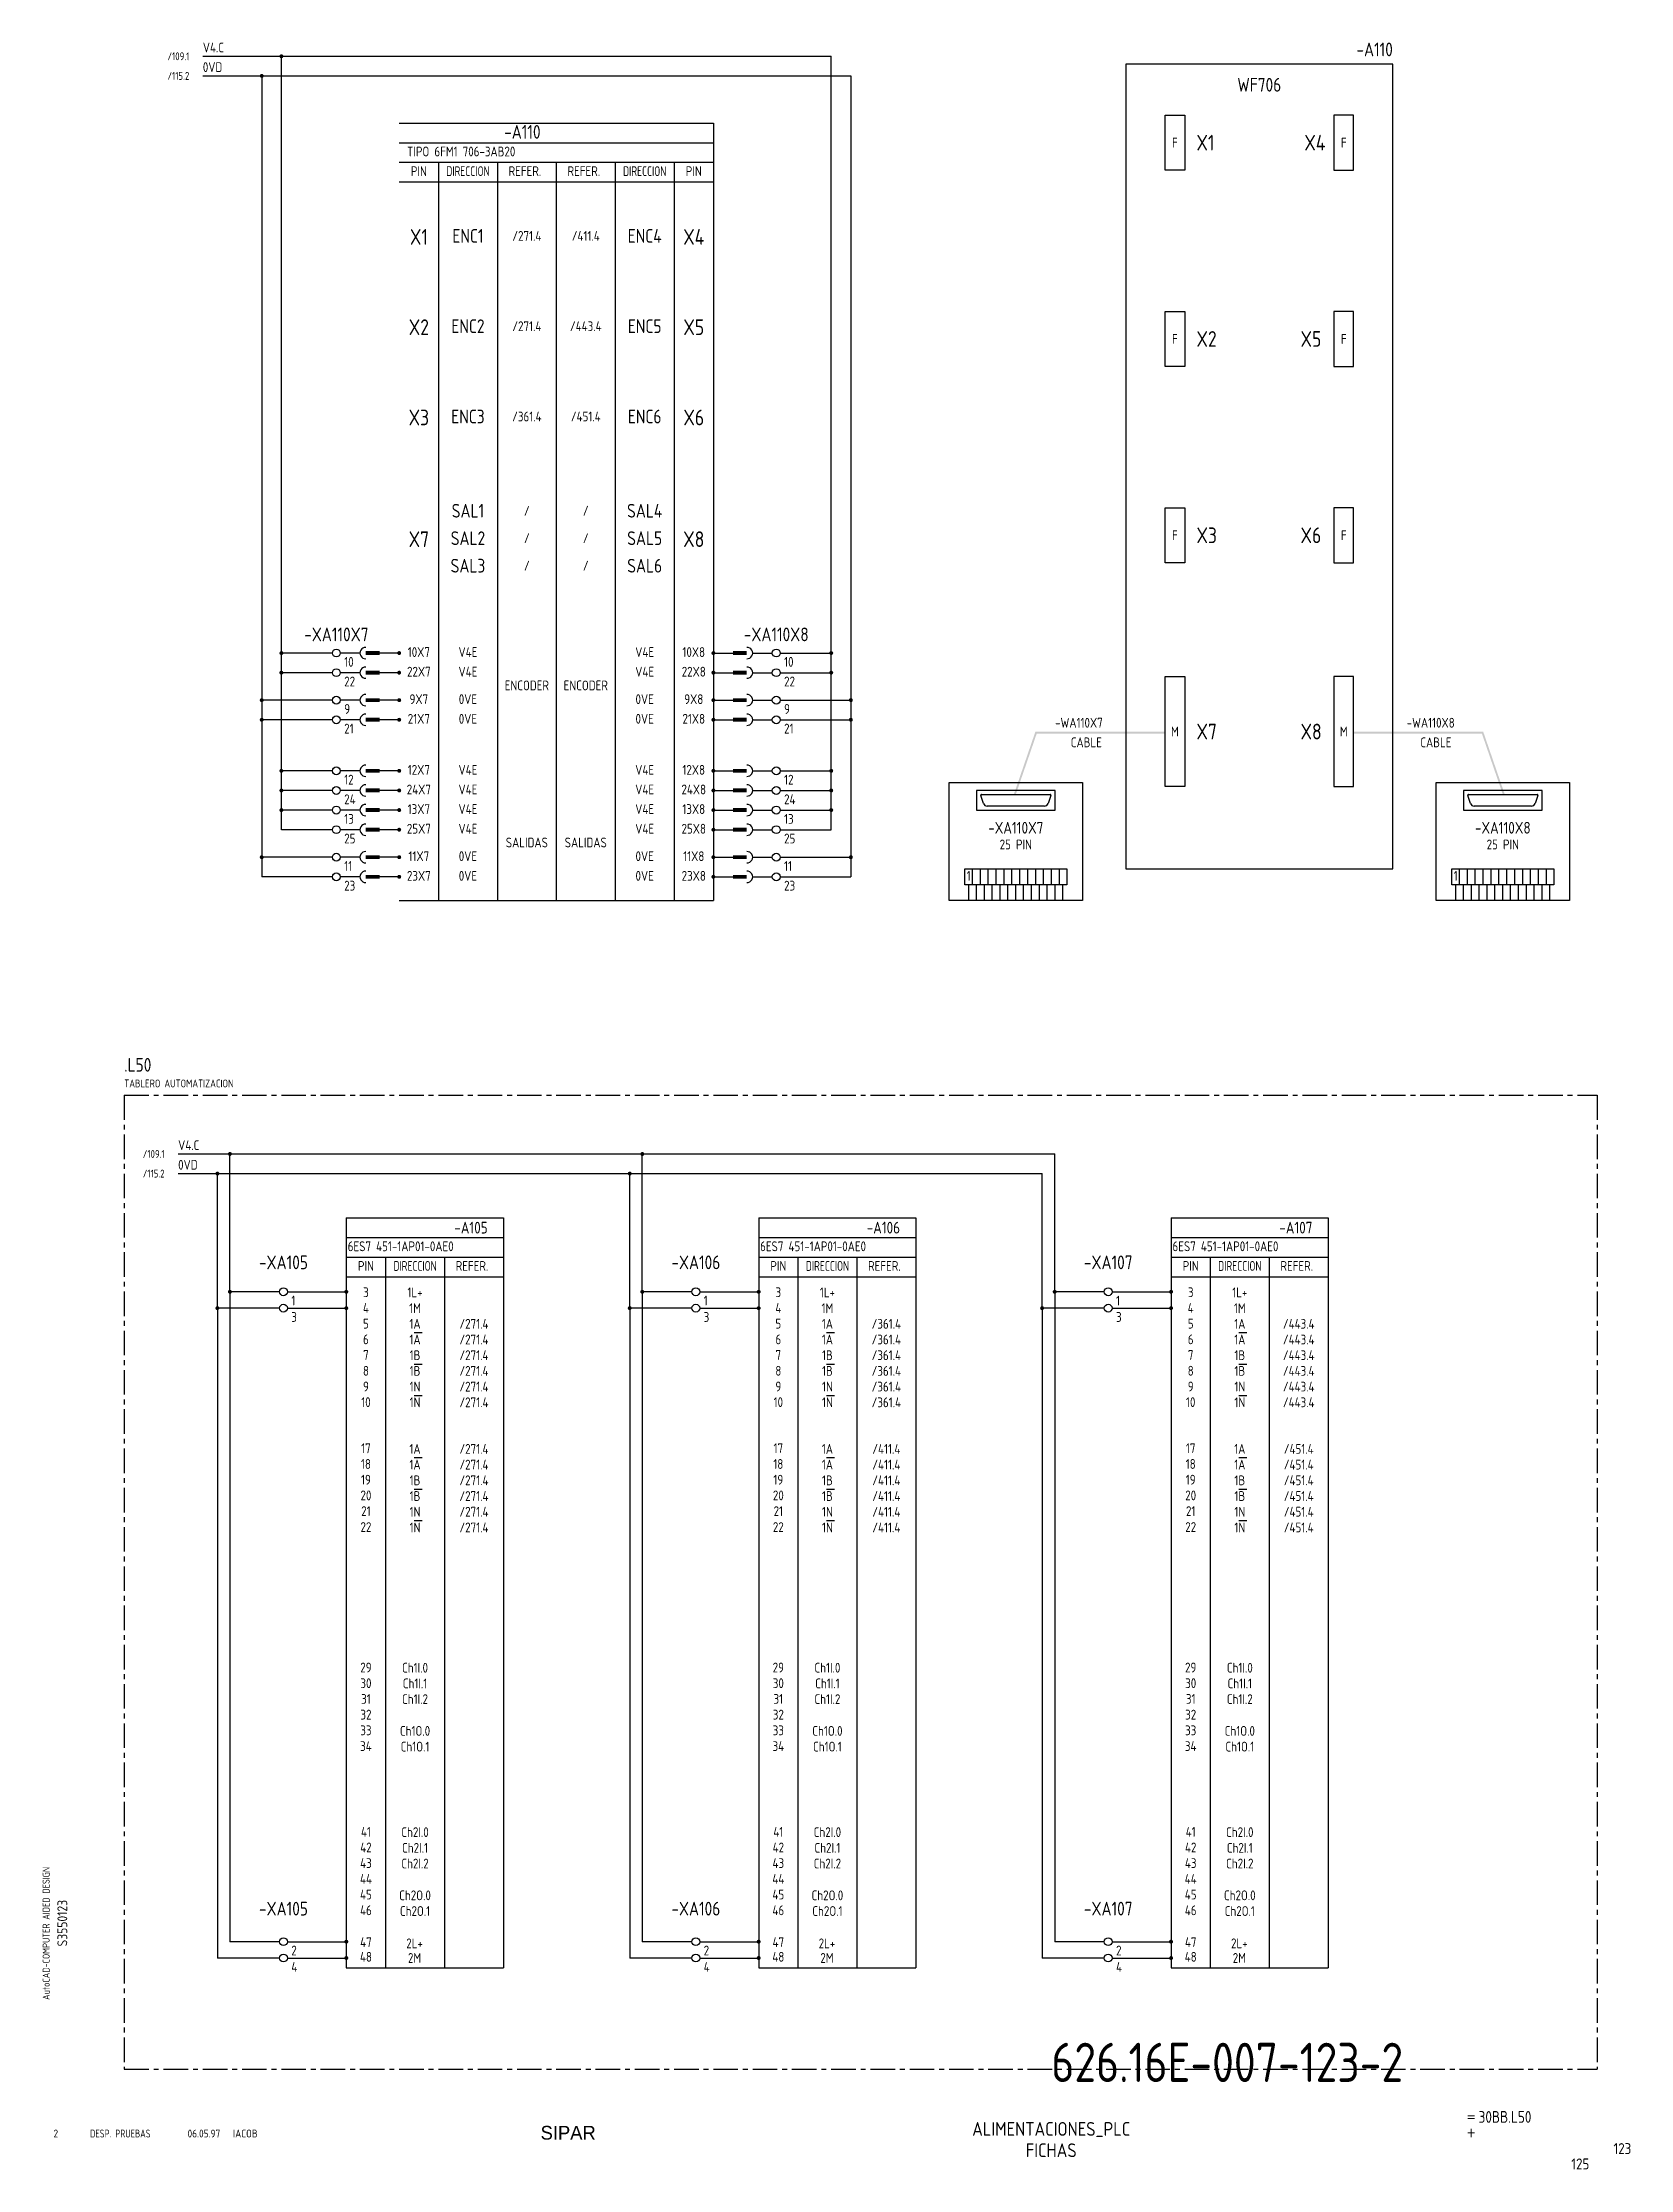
# Model space of a CAD drawing. Extents: x 10 to 983, y 6 to 547.
# Drawn here: x 579 to 983, y 6 to 547 of the extents above; entities that cross this region are included whole.
import ezdxf
from ezdxf.enums import TextEntityAlignment as Align

# ---------------------------------------------------------------- set-up
doc = ezdxf.new("R2010")
doc.units = 0
doc.header["$LTSCALE"] = 5
doc.header["$MEASUREMENT"] = 0
doc.linetypes.add('CENTER', pattern=[2, 1.25, -0.25, 0.25, -0.25])
doc.layers.get('0').update_dxf_attribs({"linetype": 'CONTINUOUS'})
doc.layers.add('3', color=3, linetype='CONTINUOUS')
doc.layers.add('CART', color=7, linetype='CONTINUOUS')
doc.styles.add('DIN', font='DIN.shx', dxfattribs={"width": 0.85})
doc.styles.add('N', font='ROMANS', dxfattribs={"width": 0.85, "height": 3})
doc.styles.add('X', font='UNIV.SHX', dxfattribs={"height": 3.5})

msp = doc.modelspace()

# ---------------------------------------------------------------- texts
at = {"style": 'DIN', "width": 0.85}
for s, height, p in [('V4.C', 2.5, (619.53, 544.9)), ('/109.1', 2, (610.53, 542.9)), ('0VD', 2.5, (619.53, 539.9)), ('/115.2', 2, (610.53, 537.9)), ('TIPO 6FM1 706-3AB20', 2.5, (671.53, 518.4)), ('10', 2.5, (655.53, 388.4)), ('10', 2.5, (767.53, 388.4)), ('22', 2.5, (655.53, 383.4)), ('22', 2.5, (767.53, 383.4)), ('21', 2.5, (655.53, 371.4)), ('9', 2.5, (655.53, 376.4)), ('21', 2.5, (767.53, 371.4)), ('9', 2.5, (767.53, 376.4)), ('-WA110X7', 2.5, (836.53, 372.9)), ('-WA110X8', 2.5, (926.05, 372.9)), ('CABLE', 2.5, (840.53, 367.9)), ('CABLE', 2.5, (929.53, 367.9)), ('12', 2.5, (655.53, 358.4)), ('12', 2.5, (767.53, 358.4)), ('24', 2.5, (655.53, 353.4)), ('24', 2.5, (767.53, 353.4)), ('13', 2.5, (655.53, 348.4)), ('13', 2.5, (767.53, 348.4)), ('25', 2.5, (655.53, 343.4)), ('25', 2.5, (767.53, 343.4)), ('11', 2.5, (655.53, 336.4)), ('11', 2.5, (767.53, 336.4)), ('23', 2.5, (655.53, 331.4)), ('23', 2.5, (767.53, 331.4)), ('TABLERO AUTOMATIZACION', 2, (599.53, 281.27)), ('V4.C', 2.5, (613.24, 265.31)), ('/109.1', 2, (604.24, 263.31)), ('/115.2', 2, (604.24, 258.31)), ('0VD', 2.5, (613.24, 260.31)), ('6ES7 451-1AP01-0AE0', 2.5, (656.42, 239.54)), ('6ES7 451-1AP01-0AE0', 2.5, (761.42, 239.54)), ('6ES7 451-1AP01-0AE0', 2.5, (866.42, 239.54)), ('1', 2.5, (642.06, 225.71)), ('1', 2.5, (747.06, 225.71)), ('1', 2.5, (852.06, 225.71)), ('3', 2.5, (642.06, 221.54)), ('3', 2.5, (747.06, 221.54)), ('3', 2.5, (852.06, 221.54)), ('2', 2.5, (642.06, 60.17)), ('2', 2.5, (747.06, 60.17)), ('2', 2.5, (852.06, 60.17)), ('4', 2.5, (642.06, 56)), ('4', 2.5, (747.06, 56)), ('4', 2.5, (852.06, 56))]:
    msp.add_text(s, height=height, dxfattribs=at).set_placement(p)
for s, p in [('F', (867.03, 521.9)), ('F', (910.03, 521.9)), ('F', (867.03, 471.9)), ('F', (910.03, 471.9)), ('F', (867.03, 421.9)), ('F', (910.03, 421.9)), ('M', (867.03, 371.9)), ('M', (910.03, 371.9))]:
    msp.add_text(s, height=2.5, dxfattribs=at).set_placement(p, align=Align.MIDDLE)
for s, p in [('PIN', (674.53, 513.4)), ('REFER.', (701.53, 513.4)), ('REFER.', (716.53, 513.4)), ('PIN', (744.53, 513.4)), ('/271.4', (702.03, 496.9)), ('/411.4', (717.03, 496.9)), ('/271.4', (702.03, 473.9)), ('/443.4', (717.03, 473.9)), ('/361.4', (702.03, 450.9)), ('/451.4', (717.03, 450.9)), ('/', (702.03, 426.9)), ('/', (717.03, 426.9)), ('/', (702.03, 419.9)), ('/', (717.03, 419.9)), ('/', (702.03, 412.9)), ('/', (717.03, 412.9)), ('10X7', (674.53, 390.9)), ('V4E', (687.03, 390.9)), ('V4E', (732.03, 390.9)), ('10X8', (744.53, 390.9)), ('22X7', (674.53, 385.9)), ('V4E', (687.03, 385.9)), ('ENCODER', (702.03, 382.4)), ('ENCODER', (717.03, 382.4)), ('V4E', (732.03, 385.9)), ('22X8', (744.53, 385.9)), ('9X7', (674.53, 378.9)), ('0VE', (687.03, 378.9)), ('0VE', (732.03, 378.9)), ('9X8', (744.53, 378.9)), ('21X7', (674.53, 373.9)), ('0VE', (687.03, 373.9)), ('0VE', (732.03, 373.9)), ('21X8', (744.53, 373.9)), ('12X7', (674.53, 360.9)), ('V4E', (687.03, 360.9)), ('V4E', (732.03, 360.9)), ('12X8', (744.53, 360.9)), ('24X7', (674.53, 355.9)), ('V4E', (687.03, 355.9)), ('V4E', (732.03, 355.9)), ('24X8', (744.53, 355.9)), ('13X7', (674.53, 350.9)), ('V4E', (687.03, 350.9)), ('V4E', (732.03, 350.9)), ('13X8', (744.53, 350.9)), ('25X7', (674.53, 345.9)), ('V4E', (687.03, 345.9)), ('V4E', (732.03, 345.9)), ('25X8', (744.53, 345.9)), ('11X7', (674.53, 338.9)), ('0VE', (687.03, 338.9)), ('SALIDAS', (702.03, 342.4)), ('SALIDAS', (717.03, 342.4)), ('0VE', (732.03, 338.9)), ('11X8', (744.53, 338.9)), ('25 PIN', (826.53, 341.9)), ('25 PIN', (950.53, 341.9)), ('23X7', (674.53, 333.9)), ('0VE', (687.03, 333.9)), ('0VE', (732.03, 333.9)), ('23X8', (744.53, 333.9)), ('1', (814.53, 333.9)), ('1', (938.53, 333.9)), ('PIN', (661.06, 234.54)), ('REFER.', (688.06, 234.54)), ('PIN', (766.06, 234.54)), ('REFER.', (793.06, 234.54)), ('PIN', (871.06, 234.54)), ('REFER.', (898.06, 234.54)), ('3', (661.06, 227.84)), ('1L+', (673.56, 227.8)), ('3', (766.06, 227.84)), ('1L+', (778.56, 227.8)), ('3', (871.06, 227.84)), ('1L+', (883.56, 227.8)), ('4', (661.06, 223.84)), ('5', (661.06, 219.84)), ('1M', (673.56, 223.75)), ('1A', (673.56, 219.8)), ('/271.4', (688.56, 219.8)), ('4', (766.06, 223.84)), ('5', (766.06, 219.84)), ('1M', (778.56, 223.75)), ('1A', (778.56, 219.8)), ('/361.4', (793.56, 219.8)), ('4', (871.06, 223.84)), ('5', (871.06, 219.84)), ('1M', (883.56, 223.75)), ('1A', (883.56, 219.8)), ('/443.4', (898.56, 219.8)), ('6', (661.06, 215.84)), ('1A', (673.56, 215.8)), ('/271.4', (688.56, 215.8)), ('6', (766.06, 215.84)), ('1A', (778.56, 215.8)), ('/361.4', (793.56, 215.8)), ('6', (871.06, 215.84)), ('1A', (883.56, 215.8)), ('/443.4', (898.56, 215.8)), ('7', (661.06, 211.84)), ('1B', (673.56, 211.8)), ('/271.4', (688.56, 211.8)), ('7', (766.06, 211.84)), ('1B', (778.56, 211.8)), ('/361.4', (793.56, 211.8)), ('7', (871.06, 211.84)), ('1B', (883.56, 211.8)), ('/443.4', (898.56, 211.8)), ('9', (661.06, 203.84)), ('8', (661.06, 207.84)), ('1B', (673.56, 207.8)), ('1N', (673.56, 203.8)), ('/271.4', (688.56, 207.8)), ('/271.4', (688.56, 203.8)), ('9', (766.06, 203.84)), ('8', (766.06, 207.84)), ('1B', (778.56, 207.8)), ('1N', (778.56, 203.8)), ('/361.4', (793.56, 207.8)), ('/361.4', (793.56, 203.8)), ('9', (871.06, 203.84)), ('8', (871.06, 207.84)), ('1B', (883.56, 207.8)), ('1N', (883.56, 203.8)), ('/443.4', (898.56, 207.8)), ('/443.4', (898.56, 203.8)), ('10', (661.06, 199.85)), ('1N', (673.56, 199.8)), ('/271.4', (688.56, 199.8)), ('10', (766.06, 199.85)), ('1N', (778.56, 199.8)), ('/361.4', (793.56, 199.8)), ('10', (871.06, 199.85)), ('1N', (883.56, 199.8)), ('/443.4', (898.56, 199.8)), ('17', (661.06, 188.09)), ('1A', (673.56, 187.93)), ('/271.4', (688.56, 187.93)), ('17', (766.06, 188.09)), ('1A', (778.56, 187.93)), ('/411.4', (793.56, 187.93)), ('17', (871.06, 188.09)), ('1A', (883.56, 187.93)), ('/451.4', (898.56, 187.93)), ('18', (661.06, 184.09)), ('1A', (673.56, 183.93)), ('/271.4', (688.56, 183.93)), ('18', (766.06, 184.09)), ('1A', (778.56, 183.93)), ('/411.4', (793.56, 183.93)), ('18', (871.06, 184.09)), ('1A', (883.56, 183.93)), ('/451.4', (898.56, 183.93)), ('19', (661.06, 180.09)), ('1B', (673.56, 179.93)), ('/271.4', (688.56, 179.93)), ('19', (766.06, 180.09)), ('1B', (778.56, 179.93)), ('/411.4', (793.56, 179.93)), ('19', (871.06, 180.09)), ('1B', (883.56, 179.93)), ('/451.4', (898.56, 179.93)), ('20', (661.06, 176.09)), ('21', (661.06, 172.09)), ('1B', (673.56, 175.93)), ('1N', (673.56, 171.93)), ('/271.4', (688.56, 175.93)), ('/271.4', (688.56, 171.93)), ('20', (766.06, 176.09)), ('21', (766.06, 172.09)), ('1B', (778.56, 175.93)), ('1N', (778.56, 171.93)), ('/411.4', (793.56, 175.93)), ('/411.4', (793.56, 171.93)), ('20', (871.06, 176.09)), ('21', (871.06, 172.09)), ('1B', (883.56, 175.93)), ('1N', (883.56, 171.93)), ('/451.4', (898.56, 175.93)), ('/451.4', (898.56, 171.93)), ('22', (661.06, 168.03)), ('1N', (673.56, 167.93)), ('/271.4', (688.56, 167.93)), ('22', (766.06, 168.03)), ('1N', (778.56, 167.93)), ('/411.4', (793.56, 167.93)), ('22', (871.06, 168.03)), ('1N', (883.56, 167.93)), ('/451.4', (898.56, 167.93)), ('29', (661.06, 132.25)), ('30', (661.06, 128.25)), ('Ch1I.0', (673.56, 132.2)), ('Ch1I.1', (673.56, 128.2)), ('29', (766.06, 132.25)), ('30', (766.06, 128.25)), ('Ch1I.0', (778.56, 132.2)), ('Ch1I.1', (778.56, 128.2)), ('29', (871.06, 132.25)), ('30', (871.06, 128.25)), ('Ch1I.0', (883.56, 132.2)), ('Ch1I.1', (883.56, 128.2)), ('31', (661.06, 124.25)), ('Ch1I.2', (673.56, 124.2)), ('31', (766.06, 124.25)), ('Ch1I.2', (778.56, 124.2)), ('31', (871.06, 124.25)), ('Ch1I.2', (883.56, 124.2)), ('32', (661.06, 120.25)), ('32', (766.06, 120.25)), ('32', (871.06, 120.25)), ('34', (661.06, 112.23)), ('33', (661.06, 116.25)), ('Ch1O.0', (673.56, 116.1)), ('Ch1O.1', (673.56, 112.1)), ('34', (766.06, 112.23)), ('33', (766.06, 116.25)), ('Ch1O.0', (778.56, 116.1)), ('Ch1O.1', (778.56, 112.1)), ('34', (871.06, 112.23)), ('33', (871.06, 116.25)), ('Ch1O.0', (883.56, 116.1)), ('Ch1O.1', (883.56, 112.1)), ('41', (661.06, 90.41)), ('Ch2I.0', (673.56, 90.32)), ('41', (766.06, 90.41)), ('Ch2I.0', (778.56, 90.32)), ('41', (871.06, 90.41)), ('Ch2I.0', (883.56, 90.32)), ('42', (661.06, 86.41)), ('Ch2I.1', (673.56, 86.32)), ('42', (766.06, 86.41)), ('Ch2I.1', (778.56, 86.32)), ('42', (871.06, 86.41)), ('Ch2I.1', (883.56, 86.32)), ('43', (661.06, 82.43)), ('Ch2I.2', (673.56, 82.32)), ('43', (766.06, 82.43)), ('Ch2I.2', (778.56, 82.32)), ('43', (871.06, 82.43)), ('Ch2I.2', (883.56, 82.32)), ('44', (661.06, 78.43)), ('45', (661.06, 74.43)), ('Ch2O.0', (673.56, 74.22)), ('44', (766.06, 78.43)), ('45', (766.06, 74.43)), ('Ch2O.0', (778.56, 74.22)), ('44', (871.06, 78.43)), ('45', (871.06, 74.43)), ('Ch2O.0', (883.56, 74.22)), ('46', (661.06, 70.41)), ('Ch2O.1', (673.56, 70.22)), ('46', (766.06, 70.41)), ('Ch2O.1', (778.56, 70.22)), ('46', (871.06, 70.41)), ('Ch2O.1', (883.56, 70.22)), ('48', (661.06, 58.57)), ('47', (661.06, 62.29)), ('2L+', (673.44, 61.99)), ('2M', (673.44, 58.27)), ('48', (766.06, 58.57)), ('47', (766.06, 62.29)), ('2L+', (778.44, 61.99)), ('2M', (778.44, 58.27)), ('48', (871.06, 58.57)), ('47', (871.06, 62.29)), ('2L+', (883.44, 61.99)), ('2M', (883.44, 58.27))]:
    msp.add_text(s, height=2.5, dxfattribs=at).set_placement(p, align=Align.CENTER)
at = {"style": 'DIN', "width": 0.596129}
for p, p2 in [((681.53, 513.4), (692.53, 513.4)), ((726.53, 513.4), (737.53, 513.4)), ((668.06, 234.54), (679.06, 234.54)), ((773.06, 234.54), (784.06, 234.54)), ((878.06, 234.54), (889.06, 234.54))]:
    msp.add_text('DIRECCION', height=2.5, dxfattribs=at).set_placement(p, p2, align=Align.FIT)
at = {"color": 3, "style": 'DIN', "width": 0.85}
msp.add_text('.L50', height=3.5, dxfattribs=at).set_placement((599.53, 285.27))
for s, p in [('-A105', (692.06, 244.04)), ('-A106', (797.06, 244.04)), ('-A107', (902.06, 244.04))]:
    msp.add_text(s, height=3, dxfattribs=at).set_placement(p, align=Align.RIGHT)
at = {"color": 2, "insert": (835.56, 37.92), "char_height": 10, "width": 111.0411, "attachment_point": 1, "style": 'DIN'}
msp.add_mtext('626.16E-007-123-2', dxfattribs=at)
at = {"layer": '3', "style": 'DIN', "width": 0.85}
for p in [(922.53, 543.9), (705.53, 522.9)]:
    msp.add_text('-A110', height=3.5, dxfattribs=at).set_placement(p, align=Align.RIGHT)
for s, height, p in [('WF706', 3.5, (888.53, 534.9)), ('X1', 4, (674.53, 495.9)), ('ENC1', 3.5, (687.03, 496.4)), ('ENC4', 3.5, (732.03, 496.4)), ('X4', 4, (744.53, 495.9)), ('X2', 4, (674.53, 472.9)), ('ENC2', 3.5, (687.03, 473.4)), ('ENC5', 3.5, (732.03, 473.4)), ('X5', 4, (744.53, 472.9)), ('X3', 4, (674.53, 449.9)), ('ENC3', 3.5, (687.03, 450.4)), ('ENC6', 3.5, (732.03, 450.4)), ('X6', 4, (744.53, 449.9)), ('SAL1', 3.5, (687.03, 426.4)), ('SAL4', 3.5, (732.03, 426.4)), ('X7', 4, (674.53, 418.9)), ('SAL2', 3.5, (687.03, 419.4)), ('SAL5', 3.5, (732.03, 419.4)), ('X8', 4, (744.53, 418.9)), ('SAL3', 3.5, (687.03, 412.4)), ('SAL6', 3.5, (732.03, 412.4)), ('-XA110X7', 3.5, (653.53, 394.9)), ('-XA110X8', 3.5, (765.53, 394.9)), ('-XA110X7', 3, (826.53, 345.9)), ('-XA110X8', 3, (950.53, 345.9)), ('-XA105', 3.5, (640.06, 234.95)), ('-XA106', 3.5, (745.06, 234.95)), ('-XA107', 3.5, (850.06, 234.95)), ('-XA105', 3.5, (640.06, 70.33)), ('-XA106', 3.5, (745.06, 70.33)), ('-XA107', 3.5, (850.06, 70.33))]:
    msp.add_text(s, height=height, dxfattribs=at).set_placement(p, align=Align.CENTER)
for s, p in [('X1', (872.53, 519.9)), ('X4', (900, 519.9)), ('X2', (872.53, 469.9)), ('X5', (899.03, 469.9)), ('X3', (872.53, 419.9)), ('X6', (899.03, 419.9)), ('X7', (872.53, 369.9)), ('X8', (899.03, 369.9))]:
    msp.add_text(s, height=4, dxfattribs=at).set_placement(p)
at = {"layer": 'CART', "color": 1, "style": 'DIN', "width": 0.9}
msp.add_text('AutoCAD-COMPUTER AIDED DESIGN', height=1.8, rotation=90, dxfattribs=at).set_placement((580.52, 48.84))
at = {"layer": 'CART', "color": 3, "style": 'N', "width": 0.85}
for s, p in [('=', (941.29, 17.91)), ('+', (941.29, 13.87))]:
    msp.add_text(s, height=2.5, dxfattribs=at).set_placement(p)
at = {"layer": 'CART', "color": 3, "style": 'DIN', "width": 0.9, "flags": 1}
msp.add_attdef('S3550123', text='', height=2.5, rotation=90, dxfattribs=at).set_placement((585, 68.38), align=Align.CENTER)
at = {"layer": 'CART', "color": 6, "style": 'X', "flags": 1}
msp.add_attdef('SIPAR', text='', height=3.5, dxfattribs=at).set_placement((712.55, 15), align=Align.MIDDLE)
at = {"layer": 'CART', "color": 2, "style": 'DIN', "width": 0.9, "flags": 1}
for tag, p in [('ALIMENTACIONES_PLC', (835.55, 15.81)), ('FICHAS', (835.55, 10.54))]:
    msp.add_attdef(tag, text='', height=3.5, dxfattribs=at).set_placement(p, align=Align.MIDDLE)
at = {"layer": 'CART', "color": 3, "style": 'DIN', "width": 0.85}
msp.add_attdef('30BB.L50', text='', height=3, dxfattribs=at).set_placement((944.38, 16.63), align=Align.BOTTOM_LEFT)
at = {"layer": 'CART', "color": 2, "style": 'DIN', "width": 0.9, "flags": 1}
msp.add_attdef('123', text='', height=2.8, dxfattribs=at).set_placement((983.25, 9.56), align=Align.RIGHT)
at = {"layer": 'CART', "color": 7, "style": 'DIN', "width": 0.9, "flags": 1}
msp.add_attdef('125', (967.98, 5.65), '', height=2.8, dxfattribs=at)

# ---------------------------------------------------------------- blocks, each defined once
blk = doc.blocks.new('B5-3')
at = {"linetype": 'Continuous', "const_width": 0.5}
blk.add_lwpolyline([(-0.25, 0, 1), (0.25, 0, 1)], format="xyb", close=True, dxfattribs=at)
blk = doc.blocks.new('REV2')
at = {"color": 3, "style": 'DIN'}
for s, width, p in [('2', 0.9, (12.45, 13.79)), ('DESP. PRUEBAS', 0.8, (21.76, 13.79)), ('06.05.97', 0.9, (46.59, 13.79)), ('IACOB', 0.9, (58.16, 13.79))]:
    blk.add_text(s, height=2, dxfattribs=dict(at, width=width)).set_placement(p)

# ---------------------------------------------------------------- linework, layer by layer
for p, q in [((619.53, 543.9), (779.53, 543.9)), ((639.53, 346.9), (639.53, 543.9)), ((779.53, 346.9), (779.53, 543.9)), ((619.53, 538.9), (784.53, 538.9)), ((634.53, 538.9), (634.53, 334.9)), ((784.53, 538.9), (784.53, 334.9)), ((864.53, 528.9), (869.53, 528.9)), ((864.53, 514.9), (864.53, 528.9)), ((869.53, 528.9), (869.53, 514.9)), ((907.53, 528.9), (907.53, 514.9)), ((912.53, 528.9), (907.53, 528.9)), ((912.53, 514.9), (912.53, 528.9)), ((869.53, 514.9), (864.53, 514.9)), ((907.53, 514.9), (912.53, 514.9)), ((864.53, 464.9), (864.53, 478.9)), ((864.53, 478.9), (869.53, 478.9)), ((869.53, 478.9), (869.53, 464.9)), ((912.53, 478.9), (907.53, 478.9)), ((907.53, 478.9), (907.53, 464.9)), ((912.53, 464.9), (912.53, 478.9)), ((869.53, 464.9), (864.53, 464.9)), ((907.53, 464.9), (912.53, 464.9)), ((864.53, 428.9), (869.53, 428.9)), ((864.53, 414.9), (864.53, 428.9)), ((869.53, 428.9), (869.53, 414.9)), ((907.53, 428.9), (907.53, 414.9)), ((912.53, 428.9), (907.53, 428.9)), ((912.53, 414.9), (912.53, 428.9)), ((869.53, 414.9), (864.53, 414.9)), ((907.53, 414.9), (912.53, 414.9)), ((652.53, 391.9), (639.53, 391.9)), ((659.53, 391.9), (654.53, 391.9)), ((669.53, 391.9), (664.53, 391.9)), ((749.53, 391.9), (754.53, 391.9)), ((759.53, 391.9), (764.53, 391.9)), ((766.53, 391.9), (779.53, 391.9)), ((652.53, 386.9), (639.53, 386.9)), ((659.53, 386.9), (654.53, 386.9)), ((669.53, 386.9), (664.53, 386.9)), ((749.53, 386.9), (754.53, 386.9)), ((759.53, 386.9), (764.53, 386.9)), ((766.53, 386.9), (779.53, 386.9)), ((864.53, 357.9), (864.53, 385.9)), ((864.53, 385.9), (869.53, 385.9)), ((869.53, 385.9), (869.53, 357.9)), ((912.53, 385.9), (907.53, 385.9)), ((907.53, 385.9), (907.53, 357.9)), ((912.53, 357.9), (912.53, 385.9)), ((652.53, 379.9), (634.53, 379.9)), ((659.53, 379.9), (654.53, 379.9)), ((669.53, 379.9), (664.53, 379.9)), ((749.53, 379.9), (754.53, 379.9)), ((759.53, 379.9), (764.53, 379.9)), ((766.53, 379.9), (784.53, 379.9)), ((652.53, 374.9), (634.53, 374.9)), ((659.53, 374.9), (654.53, 374.9)), ((669.53, 374.9), (664.53, 374.9)), ((749.53, 374.9), (754.53, 374.9)), ((759.53, 374.9), (764.53, 374.9)), ((766.53, 374.9), (784.53, 374.9)), ((652.53, 361.9), (639.53, 361.9)), ((659.53, 361.9), (654.53, 361.9)), ((669.53, 361.9), (664.53, 361.9)), ((749.53, 361.9), (754.53, 361.9)), ((759.53, 361.9), (764.53, 361.9)), ((766.53, 361.9), (779.53, 361.9)), ((809.53, 328.9), (809.53, 358.9)), ((809.53, 358.9), (843.53, 358.9)), ((843.53, 358.9), (843.53, 328.9)), ((869.53, 357.9), (864.53, 357.9)), ((907.53, 357.9), (912.53, 357.9)), ((933.53, 358.9), (967.53, 358.9)), ((933.53, 328.9), (933.53, 358.9)), ((967.53, 358.9), (967.53, 328.9)), ((652.53, 356.9), (639.53, 356.9)), ((659.53, 356.9), (654.53, 356.9)), ((669.53, 356.9), (664.53, 356.9)), ((749.53, 356.9), (754.53, 356.9)), ((759.53, 356.9), (764.53, 356.9)), ((766.53, 356.9), (779.53, 356.9)), ((816.53, 356.9), (816.53, 351.9)), ((836.53, 356.9), (816.53, 356.9)), ((818.3, 353.58), (817.62, 355.63)), ((817.81, 355.9), (835.25, 355.9)), ((833.81, 352.9), (819.25, 352.9)), ((835.44, 355.63), (834.76, 353.58)), ((836.53, 351.9), (836.53, 356.9)), ((960.53, 356.9), (940.53, 356.9)), ((940.53, 356.9), (940.53, 351.9)), ((942.3, 353.58), (941.62, 355.63)), ((941.81, 355.9), (959.25, 355.9)), ((957.81, 352.9), (943.25, 352.9)), ((959.44, 355.63), (958.76, 353.58)), ((960.53, 351.9), (960.53, 356.9)), ((652.53, 351.9), (639.53, 351.9)), ((652.53, 346.9), (639.53, 346.9)), ((659.53, 351.9), (654.53, 351.9)), ((659.53, 346.9), (654.53, 346.9)), ((669.53, 351.9), (664.53, 351.9)), ((669.53, 346.9), (664.53, 346.9)), ((749.53, 351.9), (754.53, 351.9)), ((749.53, 346.9), (754.53, 346.9)), ((759.53, 351.9), (764.53, 351.9)), ((759.53, 346.9), (764.53, 346.9)), ((766.53, 351.9), (779.53, 351.9)), ((766.53, 346.9), (779.53, 346.9)), ((816.53, 351.9), (836.53, 351.9)), ((940.53, 351.9), (960.53, 351.9)), ((652.53, 339.9), (634.53, 339.9)), ((659.53, 339.9), (654.53, 339.9)), ((669.53, 339.9), (664.53, 339.9)), ((749.53, 339.9), (754.53, 339.9)), ((759.53, 339.9), (764.53, 339.9)), ((766.53, 339.9), (784.53, 339.9)), ((813.53, 332.9), (813.53, 336.9)), ((813.53, 336.9), (839.53, 336.9)), ((815.53, 332.9), (815.53, 336.9)), ((817.53, 332.9), (817.53, 336.9)), ((819.53, 332.9), (819.53, 336.9)), ((821.53, 332.9), (821.53, 336.9)), ((823.53, 332.9), (823.53, 336.9)), ((825.53, 332.9), (825.53, 336.9)), ((827.53, 332.9), (827.53, 336.9)), ((829.53, 336.9), (829.53, 332.9)), ((831.53, 336.9), (831.53, 332.9)), ((833.53, 336.9), (833.53, 332.9)), ((835.53, 336.9), (835.53, 332.9)), ((837.53, 336.9), (837.53, 332.9)), ((839.53, 336.9), (839.53, 332.9)), ((937.53, 336.9), (963.53, 336.9)), ((937.53, 332.9), (937.53, 336.9)), ((939.53, 332.9), (939.53, 336.9)), ((941.53, 332.9), (941.53, 336.9)), ((943.53, 332.9), (943.53, 336.9)), ((945.53, 332.9), (945.53, 336.9)), ((947.53, 332.9), (947.53, 336.9)), ((949.53, 332.9), (949.53, 336.9)), ((951.53, 332.9), (951.53, 336.9)), ((953.53, 336.9), (953.53, 332.9)), ((955.53, 336.9), (955.53, 332.9)), ((957.53, 336.9), (957.53, 332.9)), ((959.53, 336.9), (959.53, 332.9)), ((961.53, 336.9), (961.53, 332.9)), ((963.53, 336.9), (963.53, 332.9)), ((652.53, 334.9), (634.53, 334.9)), ((659.53, 334.9), (654.53, 334.9)), ((669.53, 334.9), (664.53, 334.9)), ((749.53, 334.9), (754.53, 334.9)), ((759.53, 334.9), (764.53, 334.9)), ((766.53, 334.9), (784.53, 334.9)), ((839.53, 332.9), (813.53, 332.9)), ((814.53, 328.9), (814.53, 332.9)), ((816.53, 328.9), (816.53, 332.9)), ((818.53, 328.9), (818.53, 332.9)), ((820.53, 328.9), (820.53, 332.9)), ((822.53, 328.9), (822.53, 332.9)), ((824.53, 328.9), (824.53, 332.9)), ((826.53, 328.9), (826.53, 332.9)), ((828.53, 328.9), (828.53, 332.9)), ((830.53, 328.9), (830.53, 332.9)), ((832.53, 328.9), (832.53, 332.9)), ((834.53, 328.9), (834.53, 332.9)), ((836.53, 328.9), (836.53, 332.9)), ((838.53, 328.9), (838.53, 332.9)), ((963.53, 332.9), (937.53, 332.9)), ((938.53, 328.9), (938.53, 332.9)), ((940.53, 328.9), (940.53, 332.9)), ((942.53, 328.9), (942.53, 332.9)), ((944.53, 328.9), (944.53, 332.9)), ((946.53, 328.9), (946.53, 332.9)), ((948.53, 328.9), (948.53, 332.9)), ((950.53, 328.9), (950.53, 332.9)), ((952.53, 328.9), (952.53, 332.9)), ((954.53, 328.9), (954.53, 332.9)), ((956.53, 328.9), (956.53, 332.9)), ((958.53, 328.9), (958.53, 332.9)), ((960.53, 328.9), (960.53, 332.9)), ((962.53, 328.9), (962.53, 332.9)), ((843.53, 328.9), (809.53, 328.9)), ((967.53, 328.9), (933.53, 328.9)), ((613.24, 264.31), (836.43, 264.31)), ((613.24, 259.31), (833.23, 259.31))]:
    msp.add_line(p, q)
at = {"color": 3, "linetype": 'CENTER'}
for p, q in [((599.53, 279.27), (974.53, 279.27)), ((599.53, 279.27), (599.53, 31.23)), ((974.53, 279.27), (974.53, 31.23)), ((599.53, 31.23), (974.53, 31.23))]:
    msp.add_line(p, q, dxfattribs=at)
at = {"linetype": 'Continuous'}
for p, q in [((626.43, 229.21), (626.43, 264.31)), ((731.43, 229.21), (731.43, 264.31)), ((836.43, 229.21), (836.43, 264.31)), ((623.23, 225.04), (623.23, 259.31)), ((728.23, 225.04), (728.23, 259.31)), ((833.23, 225.04), (833.23, 259.31)), ((639.06, 229.21), (626.43, 229.21)), ((626.43, 229.21), (626.43, 63.67)), ((641.06, 229.21), (656.06, 229.21)), ((744.06, 229.21), (731.43, 229.21)), ((731.43, 229.21), (731.43, 63.67)), ((746.06, 229.21), (761.06, 229.21)), ((849.06, 229.21), (836.43, 229.21)), ((836.43, 229.21), (836.43, 63.67)), ((851.06, 229.21), (866.06, 229.21)), ((639.06, 225.04), (623.23, 225.04)), ((623.23, 225.04), (623.23, 59.5)), ((641.06, 225.04), (656.06, 225.04)), ((744.06, 225.04), (728.23, 225.04)), ((728.23, 225.04), (728.23, 59.5)), ((746.06, 225.04), (761.06, 225.04)), ((849.06, 225.04), (833.23, 225.04)), ((833.23, 225.04), (833.23, 59.5)), ((851.06, 225.04), (866.06, 225.04)), ((673.3, 218.87), (675.34, 218.87)), ((778.3, 218.87), (780.34, 218.87)), ((883.3, 218.87), (885.34, 218.87)), ((673.3, 210.81), (675.34, 210.81)), ((778.3, 210.81), (780.34, 210.81)), ((883.3, 210.81), (885.34, 210.81)), ((673.3, 202.82), (675.34, 202.82)), ((778.3, 202.82), (780.34, 202.82)), ((883.3, 202.82), (885.34, 202.82)), ((673.3, 187), (675.34, 187)), ((778.3, 187), (780.34, 187)), ((883.3, 187), (885.34, 187)), ((673.3, 178.94), (675.34, 178.94)), ((778.3, 178.94), (780.34, 178.94)), ((883.3, 178.94), (885.34, 178.94)), ((673.3, 170.96), (675.34, 170.96)), ((778.3, 170.96), (780.34, 170.96)), ((883.3, 170.96), (885.34, 170.96)), ((639.06, 63.67), (626.43, 63.67)), ((641.06, 63.67), (656.06, 63.67)), ((744.06, 63.67), (731.43, 63.67)), ((746.06, 63.67), (761.06, 63.67)), ((849.06, 63.67), (836.43, 63.67)), ((851.06, 63.67), (866.06, 63.67)), ((639.06, 59.5), (623.23, 59.5)), ((641.06, 59.5), (656.06, 59.5)), ((744.06, 59.5), (728.23, 59.5)), ((746.06, 59.5), (761.06, 59.5)), ((849.06, 59.5), (833.23, 59.5)), ((851.06, 59.5), (866.06, 59.5))]:
    msp.add_line(p, q, dxfattribs=at)
at = {"color": 3}
for p, q in [((656.06, 248.04), (656.06, 57.04)), ((656.06, 248.04), (696.06, 248.04)), ((696.06, 248.04), (696.06, 57.04)), ((761.06, 248.04), (761.06, 57.04)), ((761.06, 248.04), (801.06, 248.04)), ((801.06, 248.04), (801.06, 57.04)), ((866.06, 248.04), (866.06, 57.04)), ((866.06, 248.04), (906.06, 248.04)), ((906.06, 248.04), (906.06, 57.04)), ((656.06, 243.04), (696.06, 243.04)), ((761.06, 243.04), (801.06, 243.04)), ((866.06, 243.04), (906.06, 243.04)), ((656.06, 238.04), (696.06, 238.04)), ((656.06, 233.04), (696.06, 233.04)), ((666.06, 238.04), (666.06, 57.04)), ((681.06, 238.04), (681.06, 57.04)), ((761.06, 238.04), (801.06, 238.04)), ((761.06, 233.04), (801.06, 233.04)), ((771.06, 238.04), (771.06, 57.04)), ((786.06, 238.04), (786.06, 57.04)), ((866.06, 238.04), (906.06, 238.04)), ((866.06, 233.04), (906.06, 233.04)), ((876.06, 238.04), (876.06, 57.04)), ((891.06, 238.04), (891.06, 57.04)), ((656.06, 57.04), (696.06, 57.04)), ((761.06, 57.04), (801.06, 57.04)), ((866.06, 57.04), (906.06, 57.04))]:
    msp.add_line(p, q, dxfattribs=at)
at = {"linetype": 'Continuous', "const_width": 0.5}
msp.add_lwpolyline([(634.28, 538.9, 1), (634.78, 538.9, 1)], format="xyb", close=True, dxfattribs=at)
for centre in [(653.53, 391.9), (765.53, 391.9), (653.53, 386.9), (765.53, 386.9), (653.53, 379.9), (765.53, 379.9), (653.53, 374.9), (765.53, 374.9), (653.53, 361.9), (653.53, 356.9), (765.53, 361.9), (765.53, 356.9), (653.53, 351.9), (765.53, 351.9), (653.53, 346.9), (765.53, 346.9), (653.53, 339.9), (653.53, 334.9), (765.53, 339.9), (765.53, 334.9), (640.06, 229.21), (745.06, 229.21), (850.06, 229.21), (640.06, 225.04), (745.06, 225.04), (850.06, 225.04), (640.06, 63.67), (640.06, 59.5), (745.06, 63.67), (745.06, 59.5), (850.06, 63.67), (850.06, 59.5)]:
    msp.add_circle(centre, 1)
for centre, radius, start, end in [((660.97, 391.9), 1.44, 87.5221, 272.4779), ((758.09, 391.9), 1.44, 267.5221, 92.4779), ((660.97, 386.9), 1.44, 87.5221, 272.4779), ((758.09, 386.9), 1.44, 267.5221, 92.4779), ((660.97, 379.9), 1.44, 87.5221, 272.4779), ((758.09, 379.9), 1.44, 267.5221, 92.4779), ((660.97, 374.9), 1.44, 87.5221, 272.4779), ((758.09, 374.9), 1.44, 267.5221, 92.4779), ((660.97, 361.9), 1.44, 87.5221, 272.4779), ((758.09, 361.9), 1.44, 267.5221, 92.4779), ((660.97, 356.9), 1.44, 87.5221, 272.4779), ((758.09, 356.9), 1.44, 267.5221, 92.4779), ((660.97, 351.9), 1.44, 87.5221, 272.4779), ((758.09, 351.9), 1.44, 267.5221, 92.4779), ((817.81, 355.7), 0.2, 90, 198.4349), ((819.25, 353.9), 1, 198.4349, 270), ((833.81, 353.9), 1, 270, 341.5651), ((835.25, 355.7), 0.2, 341.5651, 90), ((941.81, 355.7), 0.2, 90, 198.4349), ((943.25, 353.9), 1, 198.4349, 270), ((957.81, 353.9), 1, 270, 341.5651), ((959.25, 355.7), 0.2, 341.5651, 90), ((660.97, 346.9), 1.44, 87.5221, 272.4779), ((758.09, 346.9), 1.44, 267.5221, 92.4779), ((660.97, 339.9), 1.44, 87.5221, 272.4779), ((758.09, 339.9), 1.44, 267.5221, 92.4779), ((660.97, 334.9), 1.44, 87.5221, 272.4779), ((758.09, 334.9), 1.44, 267.5221, 92.4779)]:
    msp.add_arc(centre, radius, start, end)
for points in [[(661.03, 391.4), (661.03, 392.4), (664.53, 391.4), (664.53, 392.4)], [(758.03, 391.4), (758.03, 392.4), (754.53, 391.4), (754.53, 392.4)], [(661.03, 386.4), (661.03, 387.4), (664.53, 386.4), (664.53, 387.4)], [(758.03, 386.4), (758.03, 387.4), (754.53, 386.4), (754.53, 387.4)], [(661.03, 379.4), (661.03, 380.4), (664.53, 379.4), (664.53, 380.4)], [(758.03, 379.4), (758.03, 380.4), (754.53, 379.4), (754.53, 380.4)], [(661.03, 374.4), (661.03, 375.4), (664.53, 374.4), (664.53, 375.4)], [(758.03, 374.4), (758.03, 375.4), (754.53, 374.4), (754.53, 375.4)], [(826.03, 355.9), (826.53, 355.9), (831.53, 371.9), (832.03, 371.9)], [(831.53, 371.9), (831.53, 371.4), (864.53, 371.9), (864.53, 371.4)], [(945.53, 371.9), (945.53, 371.4), (912.53, 371.9), (912.53, 371.4)], [(951.03, 355.9), (950.53, 355.9), (945.53, 371.9), (945.03, 371.9)], [(661.03, 361.4), (661.03, 362.4), (664.53, 361.4), (664.53, 362.4)], [(758.03, 361.4), (758.03, 362.4), (754.53, 361.4), (754.53, 362.4)], [(661.03, 356.4), (661.03, 357.4), (664.53, 356.4), (664.53, 357.4)], [(661.03, 351.4), (661.03, 352.4), (664.53, 351.4), (664.53, 352.4)], [(758.03, 356.4), (758.03, 357.4), (754.53, 356.4), (754.53, 357.4)], [(758.03, 351.4), (758.03, 352.4), (754.53, 351.4), (754.53, 352.4)], [(661.03, 346.4), (661.03, 347.4), (664.53, 346.4), (664.53, 347.4)], [(758.03, 346.4), (758.03, 347.4), (754.53, 346.4), (754.53, 347.4)], [(661.03, 339.4), (661.03, 340.4), (664.53, 339.4), (664.53, 340.4)], [(758.03, 339.4), (758.03, 340.4), (754.53, 339.4), (754.53, 340.4)], [(661.03, 334.4), (661.03, 335.4), (664.53, 334.4), (664.53, 335.4)], [(758.03, 334.4), (758.03, 335.4), (754.53, 334.4), (754.53, 335.4)]]:
    msp.add_solid(points)
at = {"layer": '3'}
for p, q in [((922.53, 541.9), (854.53, 541.9)), ((854.53, 541.9), (854.53, 336.9)), ((922.53, 336.9), (922.53, 541.9)), ((669.53, 526.9), (749.53, 526.9)), ((749.53, 526.9), (749.53, 328.9)), ((669.53, 521.9), (749.53, 521.9)), ((669.53, 516.9), (749.53, 516.9)), ((679.53, 516.9), (679.53, 328.9)), ((694.53, 516.9), (694.53, 328.9)), ((709.53, 516.9), (709.53, 328.9)), ((724.53, 516.9), (724.53, 328.9)), ((739.53, 516.9), (739.53, 328.9)), ((669.53, 511.9), (749.53, 511.9)), ((854.53, 336.9), (922.53, 336.9)), ((669.53, 328.9), (749.53, 328.9))]:
    msp.add_line(p, q, dxfattribs=at)

# ---------------------------------------------------------------- block references
for p in [(639.53, 543.9), (639.53, 391.9), (669.53, 391.9), (639.53, 386.9), (669.53, 386.9), (634.53, 379.9), (669.53, 379.9), (634.53, 374.9), (669.53, 374.9), (639.53, 361.9), (669.53, 361.9), (639.53, 356.9), (639.53, 351.9), (669.53, 356.9), (669.53, 351.9), (669.53, 346.9), (634.53, 339.9), (669.53, 339.9), (669.53, 334.9)]:
    msp.add_blockref('B5-3', p)
at = {"xscale": -1}
for p in [(749.53, 391.9), (779.53, 391.9), (749.53, 386.9), (779.53, 386.9), (749.53, 379.9), (784.53, 379.9), (749.53, 374.9), (784.53, 374.9), (749.53, 361.9), (779.53, 361.9), (749.53, 356.9), (749.53, 351.9), (779.53, 356.9), (779.53, 351.9), (749.53, 346.9), (749.53, 339.9), (784.53, 339.9), (749.53, 334.9), (626.43, 264.31), (731.43, 264.31), (623.23, 259.31), (728.23, 259.31), (626.43, 229.21), (656.06, 229.21), (731.43, 229.21), (761.06, 229.21), (761.06, 229.21), (836.43, 229.21), (866.06, 229.21), (866.06, 229.21), (623.23, 225.04), (656.06, 225.04), (728.23, 225.04), (761.06, 225.04), (761.06, 225.04), (833.23, 225.04), (866.06, 225.04), (866.06, 225.04), (656.06, 63.67), (656.06, 59.5), (761.06, 63.67), (761.06, 59.5), (866.06, 63.67), (866.06, 59.5)]:
    msp.add_blockref('B5-3', p, dxfattribs=at)
at = {"linetype": 'Continuous'}
msp.add_blockref('REV2', (569.05, 0), dxfattribs=at)

msp.set_redraw_order([(e.dxf.handle, doc.entitydb.next_handle()) for e in msp.query("TEXT MTEXT ATTDEF DIMENSION ARC_DIMENSION")])  # texts and dimensions are drawn at this point

doc.saveas('drawing.dxf')
